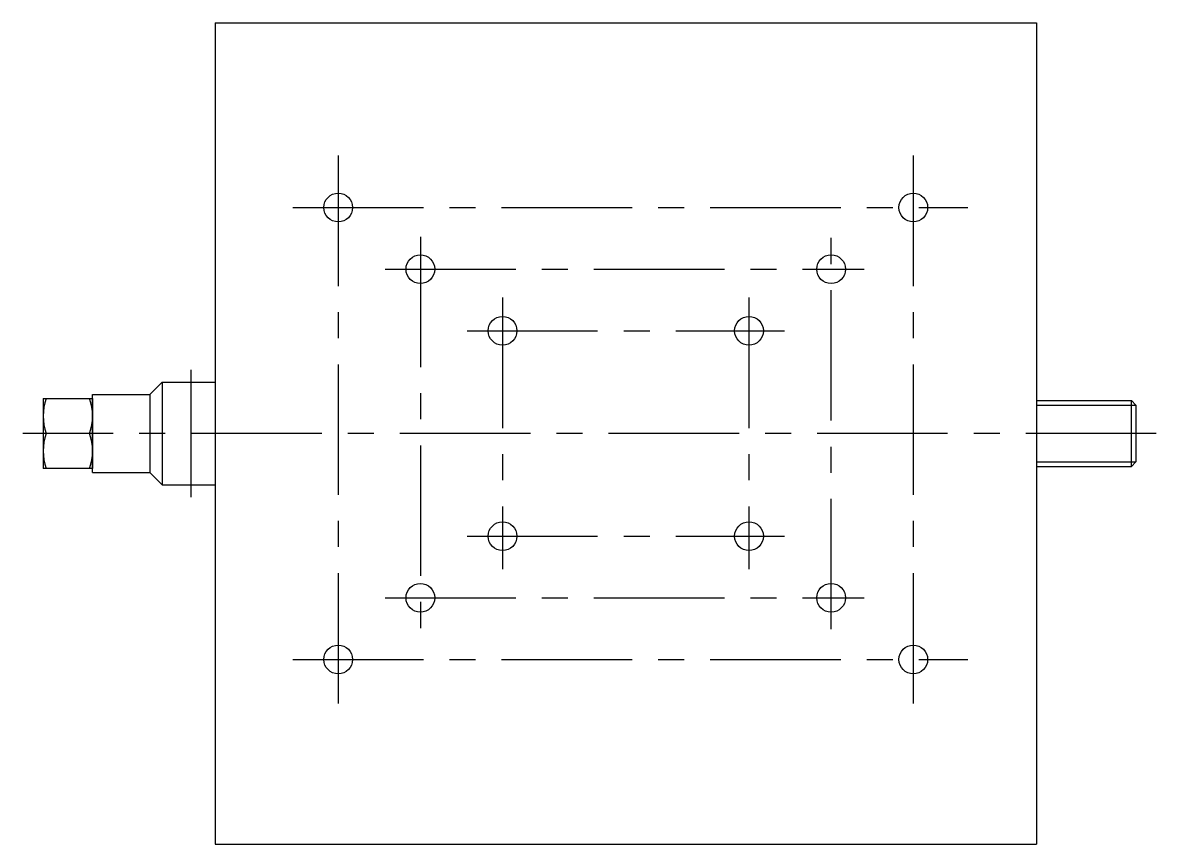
# Model space of a CAD drawing. Extents: x -129 to 592, y -100 to 1028.
# Drawn here: x -46.8 to 229.2, y 828.2 to 1028.2 of the extents above; entities that cross this region are included whole.
import ezdxf

# ---------------------------------------------------------------- set-up
doc = ezdxf.new("R2010")
doc.units = 0
doc.linetypes.add('CENTER', pattern=[50.8, 31.75, -6.35, 6.35, -6.35])
doc.layers.get('0').update_dxf_attribs({"linetype": 'CONTINUOUS'})
doc.layers.add('CENTER', color=1, linetype='CENTER')

msp = doc.modelspace()

# ---------------------------------------------------------------- linework, layer by layer
at = {"color": 7, "linetype": 'CONTINUOUS'}
for p, q in [((0, 1028.18), (200, 1028.18)), ((0, 1028.18), (0, 828.18)), ((200, 1028.18), (200, 828.18)), ((-12.83, 940.68), (-15.83, 937.68)), ((-12.83, 940.68), (-12.83, 915.68)), ((-12.83, 940.68), (0, 940.68)), ((-41.83, 936.68), (-41.83, 919.68)), ((-41.83, 936.68), (-29.83, 936.68)), ((-29.83, 918.68), (-29.83, 937.68)), ((-29.83, 937.68), (-15.83, 937.68)), ((-29.83, 936.68), (-29.83, 919.68)), ((-15.83, 937.68), (-15.83, 918.68)), ((200, 936.18), (223.09, 936.18)), ((223.09, 920.18), (223.09, 936.18)), ((224.17, 935.1), (223.09, 936.18)), ((224.17, 935.1), (224.17, 921.26)), ((-30.59, 928.18), (-41.07, 928.18)), ((-29.83, 919.68), (-41.83, 919.68)), ((200, 920.18), (223.09, 920.18)), ((223.09, 920.18), (224.17, 921.26)), ((-29.83, 918.68), (-15.83, 918.68)), ((-12.83, 915.68), (-15.83, 918.68)), ((-12.83, 915.68), (0, 915.68)), ((0, 828.18), (200, 828.18))]:
    msp.add_line(p, q, dxfattribs=at)
at = {"color": 3, "linetype": 'CONTINUOUS'}
for p, q in [((200, 935.1), (224.17, 935.1)), ((200, 921.26), (224.17, 921.26))]:
    msp.add_line(p, q, dxfattribs=at)
at = {"color": 7, "linetype": 'CONTINUOUS'}
for centre in [(30, 983.18), (170, 983.18), (50, 968.18), (150, 968.18), (70, 953.18), (130, 953.18), (70, 903.18), (130, 903.18), (50, 888.18), (150, 888.18), (30, 873.18), (170, 873.18)]:
    msp.add_circle(centre, 3.5, dxfattribs=at)
for centre, start, end in [((-29.55, 932.43), 159.7438, 200.2562), ((-42.1, 932.43), 339.7438, 20.2562), ((-29.55, 923.93), 159.7438, 200.2562), ((-42.1, 923.93), 339.7438, 20.2562)]:
    msp.add_arc(centre, 12.28, start, end, dxfattribs=at)
at = {"layer": 'CENTER', "color": 1, "linetype": 'CENTER'}
for p, q in [((30, 995.81), (30, 860.43)), ((170, 995.81), (170, 860.43)), ((18.98, 983.18), (183.25, 983.18)), ((50, 976.08), (50, 880.52)), ((150, 880.52), (150, 976.08)), ((41.45, 968.18), (158.06, 968.18)), ((70, 961.25), (70, 895.17)), ((130, 961.25), (130, 895.17)), ((61.4, 953.18), (138.65, 953.18)), ((-5.83, 912.68), (-5.83, 943.68)), ((229.17, 928.18), (-46.83, 928.18)), ((61.4, 903.18), (138.65, 903.18)), ((41.45, 888.18), (158.06, 888.18)), ((18.98, 873.18), (183.25, 873.18))]:
    msp.add_line(p, q, dxfattribs=at)

doc.saveas('drawing.dxf')
